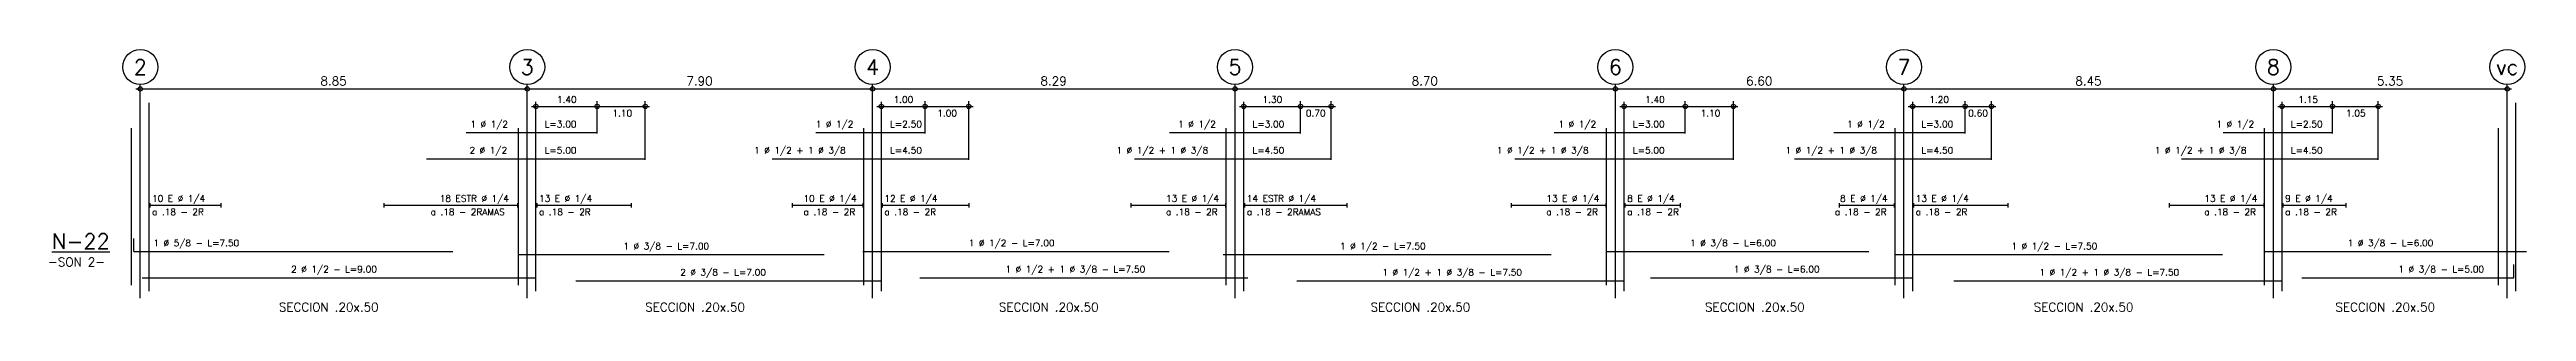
# Model space of a CAD drawing. Header units: millimetres. Extents: x 1 to 301, y -42 to 59.
# Drawn here: x 1.1 to 57.8, y -21.4 to -15.4 of the extents above; entities that cross this region are included whole.
import ezdxf
from ezdxf.enums import TextEntityAlignment as Align

# ---------------------------------------------------------------- set-up
doc = ezdxf.new("R2010")
doc.units = ezdxf.units.MM
doc.header["$LTSCALE"] = 0.0003
doc.header["$PDMODE"] = 34
doc.header["$PDSIZE"] = 0.1
doc.layers.add('SIM-ACHURADOS', color=8, linetype='Continuous')
doc.styles.add('P140', font='SIMPLEX', dxfattribs={"height": 0.35})
doc.styles.add('P60', font='SIMPLEX', dxfattribs={"height": 0.16})
doc.styles.add('P80', font='SIMPLEX', dxfattribs={"height": 0.2})

msp = doc.modelspace()

# ---------------------------------------------------------------- texts
at = {"layer": 'SIM-ACHURADOS', "style": 'P140'}
for s, p in [('2', (3.218, -15.795)), ('3', (12.068, -15.795)), ('4', (19.968, -15.795)), ('5', (28.258, -15.795)), ('6', (36.958, -15.795)), ('7', (43.558, -15.795)), ('8', (52.008, -15.795)), ('vc', (57.358, -15.795))]:
    msp.add_text(s, height=0.35, dxfattribs=at).set_placement(p, align=Align.MIDDLE)
at = {"layer": 'SIM-ACHURADOS'}
for s, height, style, p in [('8.85', 0.2, 'P80', (7.338, -16.215)), ('7.90', 0.2, 'P80', (15.708, -16.215)), ('8.29', 0.2, 'P80', (23.808, -16.215)), ('8.70', 0.2, 'P80', (32.298, -16.215)), ('6.60', 0.2, 'P80', (39.948, -16.215)), ('8.45', 0.2, 'P80', (47.478, -16.215)), ('5.35', 0.2, 'P80', (54.378, -16.215)), ('1.40', 0.15, 'P60', (12.748, -16.615)), ('1.10', 0.15, 'P60', (14.018, -16.925)), ('1.00', 0.15, 'P60', (20.448, -16.615)), ('1.00', 0.15, 'P60', (21.448, -16.925)), ('1.30', 0.15, 'P60', (28.888, -16.615)), ('0.70', 0.15, 'P60', (29.878, -16.925)), ('1.40', 0.15, 'P60', (37.638, -16.615)), ('1.10', 0.15, 'P60', (38.908, -16.925)), ('1.20', 0.15, 'P60', (44.138, -16.615)), ('0.60', 0.15, 'P60', (45.028, -16.925)), ('1.15', 0.15, 'P60', (52.578, -16.615)), ('1.05', 0.15, 'P60', (53.668, -16.925)), ('1 %%c 1/2', 0.15, 'P60', (10.768, -17.175)), ('L=3.00', 0.15, 'P60', (12.468, -17.175)), ('1 %%c 1/2', 0.15, 'P60', (18.668, -17.175)), ('L=2.50', 0.15, 'P60', (20.368, -17.175)), ('1 %%c 1/2', 0.15, 'P60', (26.958, -17.175)), ('L=3.00', 0.15, 'P60', (28.658, -17.175)), ('1 %%c 1/2', 0.15, 'P60', (35.658, -17.175)), ('L=3.00', 0.15, 'P60', (37.358, -17.175)), ('1 %%c 1/2', 0.15, 'P60', (42.258, -17.175)), ('L=3.00', 0.15, 'P60', (43.958, -17.175)), ('1 %%c 1/2', 0.15, 'P60', (50.708, -17.175)), ('L=2.50', 0.15, 'P60', (52.408, -17.175)), ('2 %%c 1/2', 0.15, 'P60', (10.748, -17.775)), ('L=5.00', 0.15, 'P60', (12.468, -17.775)), ('1 %%c 1/2 + 1 %%c 3/8', 0.15, 'P60', (17.258, -17.775)), ('L=4.50', 0.15, 'P60', (20.368, -17.775)), ('1 %%c 1/2 + 1 %%c 3/8', 0.15, 'P60', (25.548, -17.775)), ('L=4.50', 0.15, 'P60', (28.658, -17.775)), ('1 %%c 1/2 + 1 %%c 3/8', 0.15, 'P60', (34.248, -17.775)), ('L=5.00', 0.15, 'P60', (37.358, -17.775)), ('1 %%c 1/2 + 1 %%c 3/8', 0.15, 'P60', (40.848, -17.775)), ('L=4.50', 0.15, 'P60', (43.958, -17.775)), ('1 %%c 1/2 + 1 %%c 3/8', 0.15, 'P60', (49.298, -17.775)), ('L=4.50', 0.15, 'P60', (52.408, -17.775)), ('a .18 - 2R', 0.15, 'P60', (3.488, -19.185)), ('10 E %%c 1/4', 0.15, 'P60', (3.488, -18.875)), ('a .18 - 2RAMAS', 0.15, 'P60', (9.858, -19.185)), ('18 ESTR %%c 1/4', 0.15, 'P60', (10.068, -18.875)), ('a .18 - 2R', 0.15, 'P60', (12.338, -19.185)), ('13 E %%c 1/4', 0.15, 'P60', (12.338, -18.875)), ('a .18 - 2R', 0.15, 'P60', (18.388, -19.185)), ('10 E %%c 1/4', 0.15, 'P60', (18.388, -18.875)), ('a .18 - 2R', 0.15, 'P60', (20.238, -19.185)), ('12 E %%c 1/4', 0.15, 'P60', (20.238, -18.875)), ('a .18 - 2R', 0.15, 'P60', (26.678, -19.185)), ('13 E %%c 1/4', 0.15, 'P60', (26.678, -18.875)), ('a .18 - 2RAMAS', 0.15, 'P60', (28.528, -19.185)), ('14 ESTR %%c 1/4', 0.15, 'P60', (28.528, -18.875)), ('a .18 - 2R', 0.15, 'P60', (35.378, -19.185)), ('13 E %%c 1/4', 0.15, 'P60', (35.378, -18.875)), ('8 E %%c 1/4', 0.15, 'P60', (37.228, -18.875)), ('a .18 - 2R', 0.15, 'P60', (37.228, -19.185)), ('a .18 - 2R', 0.15, 'P60', (41.978, -19.185)), ('8 E %%c 1/4', 0.15, 'P60', (42.098, -18.875)), ('a .18 - 2R', 0.15, 'P60', (43.828, -19.185)), ('13 E %%c 1/4', 0.15, 'P60', (43.828, -18.875)), ('a .18 - 2R', 0.15, 'P60', (50.428, -19.185)), ('13 E %%c 1/4', 0.15, 'P60', (50.428, -18.875)), ('9 E %%c 1/4', 0.15, 'P60', (52.278, -18.875)), ('a .18 - 2R', 0.15, 'P60', (52.278, -19.185)), ('1 %%c 5/8 - L=7.50', 0.15, 'P60', (3.518, -19.895)), ('1 %%c 3/8 - L=7.00', 0.15, 'P60', (14.268, -19.965)), ('1 %%c 1/2 - L=7.00', 0.15, 'P60', (22.168, -19.895)), ('1 %%c 1/2 - L=7.50', 0.15, 'P60', (30.658, -19.965)), ('1 %%c 3/8 - L=6.00', 0.15, 'P60', (38.668, -19.895)), ('1 %%c 1/2 - L=7.50', 0.15, 'P60', (46.018, -19.965)), ('1 %%c 3/8 - L=6.00', 0.15, 'P60', (53.708, -19.895)), ('-SON 2-', 0.2, 'P80', (1.108, -20.355)), ('2 %%c 1/2 - L=9.00', 0.15, 'P60', (6.668, -20.495)), ('2 %%c 3/8 - L=7.00', 0.15, 'P60', (15.568, -20.565)), ('1 %%c 1/2 + 1 %%c 3/8 - L=7.50', 0.15, 'P60', (23.008, -20.495)), ('1 %%c 1/2 + 1 %%c 3/8 - L=7.50', 0.15, 'P60', (31.628, -20.565)), ('1 %%c 3/8 - L=6.00', 0.15, 'P60', (39.668, -20.495)), ('1 %%c 1/2 + 1 %%c 3/8 - L=7.50', 0.15, 'P60', (46.658, -20.565)), ('1 %%c 3/8 - L=5.00', 0.15, 'P60', (54.868, -20.495)), ('SECCION .20x.50', 0.2, 'P80', (6.388, -21.385)), ('SECCION .20x.50', 0.2, 'P80', (14.768, -21.385)), ('SECCION .20x.50', 0.2, 'P80', (22.858, -21.385)), ('SECCION .20x.50', 0.2, 'P80', (31.358, -21.385)), ('SECCION .20x.50', 0.2, 'P80', (39.008, -21.385)), ('SECCION .20x.50', 0.2, 'P80', (46.528, -21.385)), ('SECCION .20x.50', 0.2, 'P80', (53.428, -21.385))]:
    msp.add_text(s, height=height, dxfattribs=dict(at, style=style)).set_placement(p)
at = {"layer": 'SIM-ACHURADOS', "style": 'P140'}
msp.add_text('%%UN-22', height=0.35, dxfattribs=at).set_placement((2.518, -19.955), align=Align.RIGHT)

# ---------------------------------------------------------------- linework, layer by layer
at = {"layer": 'SIM-ACHURADOS'}
for p, q in [((3.218, -21.085), (3.218, -16.195)), ((3.218, -16.295), (57.358, -16.295)), ((12.068, -21.085), (12.068, -16.195)), ((19.968, -21.085), (19.968, -16.195)), ((28.258, -21.085), (28.258, -16.195)), ((36.958, -21.085), (36.958, -16.195)), ((43.558, -21.085), (43.558, -16.195)), ((52.008, -21.085), (52.008, -16.195)), ((57.358, -21.085), (57.358, -16.195)), ((3.418, -20.925), (3.418, -16.615)), ((12.268, -20.925), (12.268, -16.615)), ((12.268, -16.695), (13.668, -16.695)), ((13.668, -17.315), (13.668, -16.575)), ((13.668, -16.695), (14.768, -16.695)), ((14.768, -17.915), (14.768, -16.575)), ((20.168, -20.925), (20.168, -16.615)), ((20.168, -16.695), (21.168, -16.695)), ((21.168, -17.315), (21.168, -16.575)), ((21.168, -16.695), (22.168, -16.695)), ((22.168, -17.915), (22.168, -16.575)), ((28.458, -20.925), (28.458, -16.615)), ((28.458, -16.695), (29.758, -16.695)), ((29.758, -17.315), (29.758, -16.575)), ((29.758, -16.695), (30.458, -16.695)), ((30.458, -17.915), (30.458, -16.575)), ((37.158, -20.925), (37.158, -16.615)), ((37.158, -16.695), (38.558, -16.695)), ((38.558, -17.315), (38.558, -16.575)), ((38.558, -16.695), (39.658, -16.695)), ((39.658, -17.915), (39.658, -16.575)), ((43.758, -20.925), (43.758, -16.615)), ((43.758, -16.695), (44.958, -16.695)), ((44.958, -17.315), (44.958, -16.575)), ((44.958, -16.695), (45.558, -16.695)), ((45.558, -17.915), (45.558, -16.575)), ((52.208, -20.925), (52.208, -16.615)), ((52.208, -16.695), (53.358, -16.695)), ((53.358, -17.315), (53.358, -16.575)), ((53.358, -16.695), (54.408, -16.695)), ((54.408, -17.915), (54.408, -16.575)), ((57.558, -20.925), (57.558, -16.615)), ((3.018, -20.785), (3.018, -17.195)), ((10.668, -17.295), (13.668, -17.295)), ((11.868, -20.785), (11.868, -17.195)), ((18.668, -17.295), (21.168, -17.295)), ((19.768, -20.785), (19.768, -17.195)), ((26.758, -17.295), (29.758, -17.295)), ((28.058, -20.785), (28.058, -17.195)), ((35.558, -17.295), (38.558, -17.295)), ((36.758, -20.785), (36.758, -17.195)), ((41.958, -17.295), (44.958, -17.295)), ((43.358, -20.785), (43.358, -17.195)), ((50.858, -17.295), (53.358, -17.295)), ((51.808, -20.785), (51.808, -17.195)), ((57.158, -20.785), (57.158, -17.195)), ((9.768, -17.895), (14.768, -17.895)), ((17.668, -17.895), (22.168, -17.895)), ((25.958, -17.895), (30.458, -17.895)), ((34.658, -17.895), (39.658, -17.895)), ((41.058, -17.895), (45.558, -17.895)), ((49.908, -17.895), (54.408, -17.895)), ((3.438, -18.905), (3.438, -19.005)), ((3.438, -18.955), (5.058, -18.955)), ((5.058, -18.905), (5.058, -19.005)), ((8.788, -18.905), (8.788, -19.005)), ((8.788, -18.955), (11.848, -18.955)), ((11.848, -18.905), (11.848, -19.005)), ((12.288, -18.905), (12.288, -19.005)), ((12.288, -18.955), (14.448, -18.955)), ((14.448, -18.905), (14.448, -19.005)), ((18.128, -18.905), (18.128, -19.005)), ((18.128, -18.955), (19.748, -18.955)), ((19.748, -18.905), (19.748, -19.005)), ((20.188, -18.905), (20.188, -19.005)), ((20.188, -18.955), (22.168, -18.955)), ((22.168, -18.905), (22.168, -19.005)), ((25.878, -18.905), (25.878, -19.005)), ((25.878, -18.955), (28.038, -18.955)), ((28.038, -18.905), (28.038, -19.005)), ((28.478, -18.905), (28.478, -19.005)), ((28.478, -18.955), (30.818, -18.955)), ((30.818, -18.905), (30.818, -19.005)), ((34.578, -18.905), (34.578, -19.005)), ((34.578, -18.955), (36.738, -18.955)), ((36.738, -18.905), (36.738, -19.005)), ((37.178, -18.905), (37.178, -19.005)), ((37.178, -18.955), (38.438, -18.955)), ((38.438, -18.905), (38.438, -19.005)), ((42.078, -18.905), (42.078, -19.005)), ((42.078, -18.955), (43.338, -18.955)), ((43.338, -18.905), (43.338, -19.005)), ((43.778, -18.905), (43.778, -19.005)), ((43.778, -18.955), (45.938, -18.955)), ((45.938, -18.905), (45.938, -19.005)), ((49.628, -18.905), (49.628, -19.005)), ((49.628, -18.955), (51.788, -18.955)), ((51.788, -18.905), (51.788, -19.005)), ((52.228, -18.905), (52.228, -19.005)), ((52.228, -18.955), (53.668, -18.955)), ((53.668, -18.905), (53.668, -19.005)), ((3.068, -20.015), (3.068, -19.715)), ((3.068, -20.015), (10.368, -20.015)), ((11.858, -20.085), (18.858, -20.085)), ((19.748, -20.015), (26.748, -20.015)), ((27.988, -20.085), (35.488, -20.085)), ((36.758, -20.015), (42.758, -20.015)), ((43.348, -20.085), (50.848, -20.085)), ((51.798, -20.015), (57.798, -20.015)), ((57.508, -20.615), (57.508, -20.315)), ((3.258, -20.615), (12.258, -20.615)), ((13.178, -20.685), (20.178, -20.685)), ((21.048, -20.615), (28.548, -20.615)), ((29.668, -20.685), (37.168, -20.685)), ((37.758, -20.615), (43.758, -20.615)), ((44.698, -20.685), (52.198, -20.685)), ((52.658, -20.615), (57.508, -20.615))]:
    msp.add_line(p, q, dxfattribs=at)
for centre in [(3.218, -15.795), (12.068, -15.795), (19.968, -15.795), (28.258, -15.795), (36.958, -15.795), (43.558, -15.795), (52.008, -15.795), (57.358, -15.795)]:
    msp.add_circle(centre, 0.4, dxfattribs=at)
for p in [(3.218, -16.295), (12.068, -16.295), (19.968, -16.295), (28.258, -16.295), (36.958, -16.295), (43.558, -16.295), (52.008, -16.295), (57.358, -16.295), (12.268, -16.695), (13.668, -16.695), (14.768, -16.695), (20.168, -16.695), (21.168, -16.695), (22.168, -16.695), (28.458, -16.695), (29.758, -16.695), (30.458, -16.695), (37.158, -16.695), (38.558, -16.695), (39.658, -16.695), (43.758, -16.695), (44.958, -16.695), (45.558, -16.695), (52.208, -16.695), (53.358, -16.695), (54.408, -16.695)]:
    msp.add_point(p, dxfattribs=at)

msp.set_redraw_order([(e.dxf.handle, doc.entitydb.next_handle()) for e in msp.query("TEXT MTEXT ATTDEF DIMENSION ARC_DIMENSION")])  # texts and dimensions are drawn at this point

doc.saveas('drawing.dxf')
